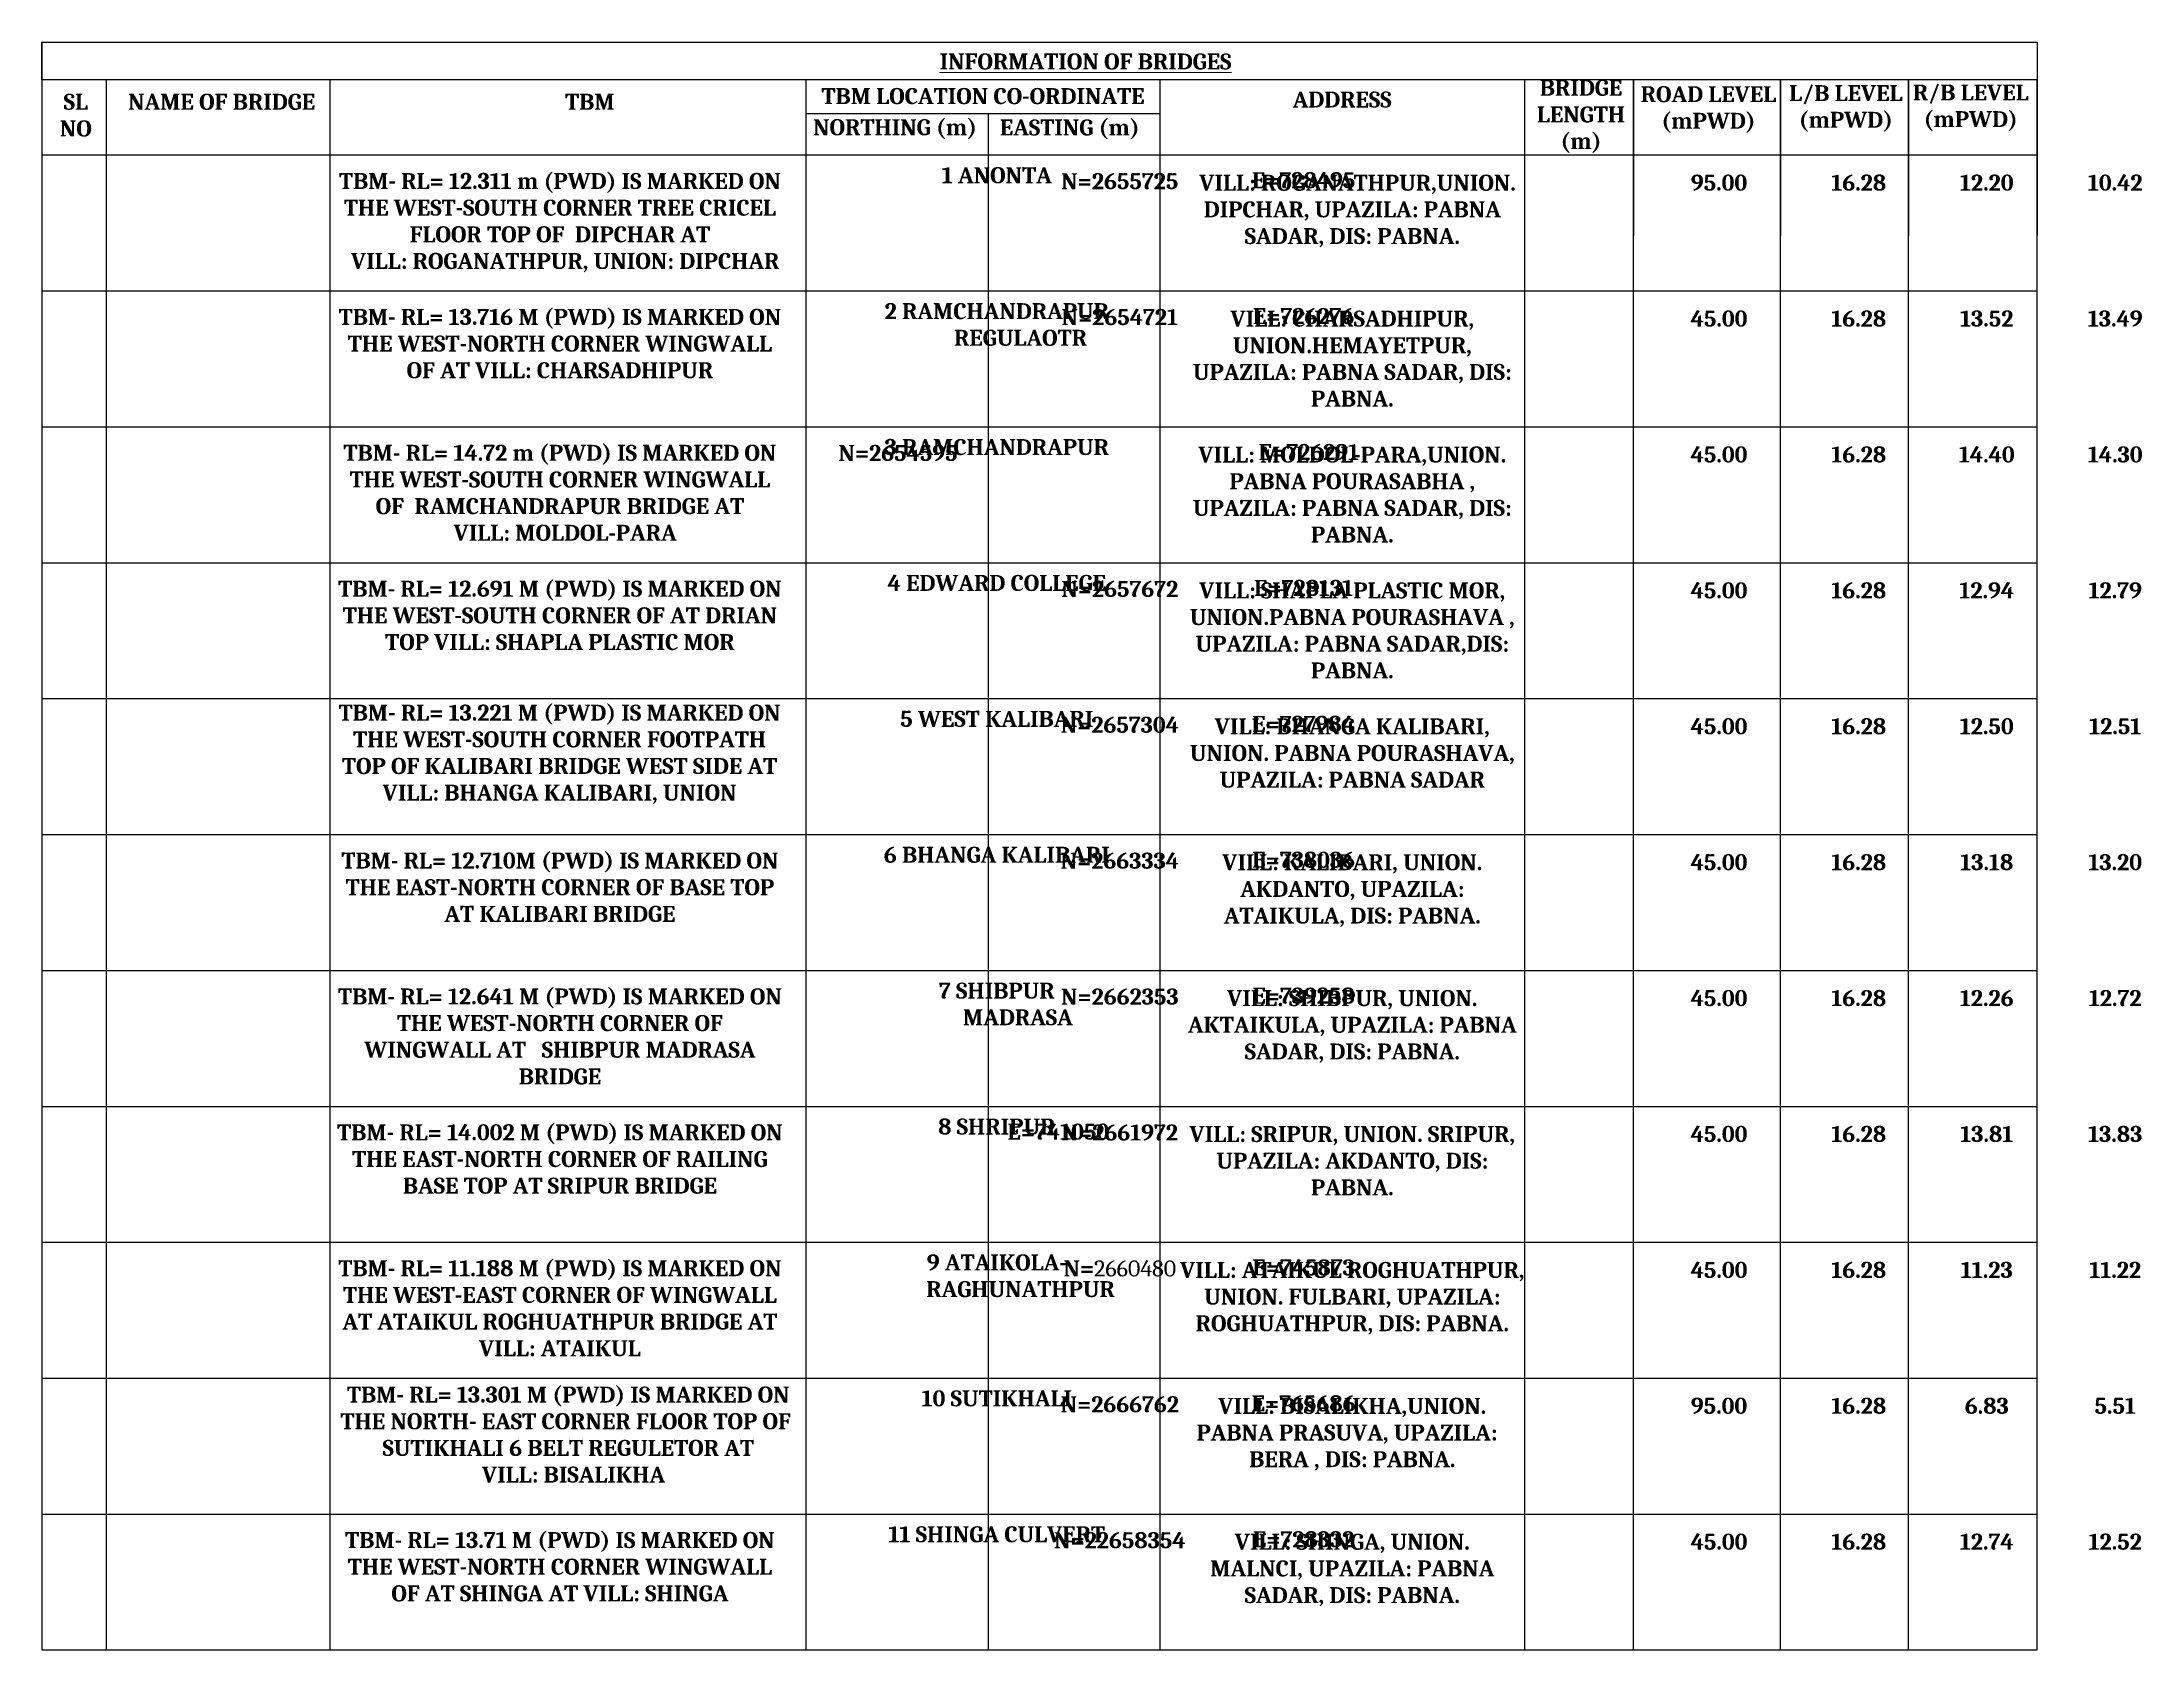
# Model space of a CAD drawing. Header units: millimetres. Extents: x 660635 to 3602845, y -5478610 to -489530.
# Drawn here: x 660635 to 975850, y -3145231 to -2903922 of the extents above; entities that cross this region are included whole.
import ezdxf

# ---------------------------------------------------------------- set-up
doc = ezdxf.new("R2010")
doc.units = ezdxf.units.MM
doc.header["$LTSCALE"] = 25
doc.header["$MEASUREMENT"] = 0
doc.layers.add('Text-5', color=6, linetype='Continuous', lineweight=9)
doc.styles.add('tynrb', font='timesbd.ttf')

msp = doc.modelspace()

# ---------------------------------------------------------------- texts
at = {"layer": 'Text-5', "color": 0, "attachment_point": 2, "style": 'tynrb'}
for s, insert, char_height, width in [('{\\fCambria|b1|i0|c0|p18;\\H1.3333x;\\LINFORMATION OF BRIDGES}', (817275.894, -2905641.715), 1800, 136930.75343), ('{\\fCambria|b1|i0|c0|p18;\\H1.3333x;SL NO}', (665709.209, -2911692.283), 1800, 6141.17667), ('{\\fCambria|b1|i0|c0|p18;\\H1.3333x;NAME OF BRIDGE}', (687599.095, -2911692.283), 1800, 48175.04394), ('{\\fCambria|b1|i0|c0|p18;\\H1.3333x;TBM}', (742865.819, -2911692.283), 1800, 48175.04394), ('{\\fCambria|b1|i0|c0|p18;\\H1.3333x;TBM LOCATION CO-ORDINATE}', (801883.779, -2910835.446), 1800, 58980.72694), ('{\\fCambria|b1|i0|c0|p18;\\H1.3333x;ADDRESS}', (855786.825, -2911353.283), 1800, 48175.04394), ('{\\fCambria|b1|i0|c0|p18;\\H1.3333x;BRIDGE LENGTH (m)}', (891644.951, -2909588.823), 1800, 18638.93053), ('{\\fCambria|b1|i0|c0|p18;\\H1.3333x;ROAD LEVEL (mPWD)}', (910772.853, -2910548.972), 1800, 26576.6144), ('{\\fCambria|b1|i0|c0|p18;\\H1.3333x;L/B LEVEL (mPWD)}', (931398.906, -2910397.068), 1800, 26576.6144), ('{\\fCambria|b1|i0|c0|p18;\\H1.3333x;R/B LEVEL (mPWD)}', (950136.908, -2910299.744), 1800, 26576.6144), ('{\\fCambria|b1|i0|c0|p18;\\H1.3333x;NORTHING (m)}', (788675.73, -2915509.928), 1800, 48175.04394), ('{\\fCambria|b1|i0|c0|p18;\\H1.3333x;EASTING (m)}', (814894.778, -2915549.248), 1800, 48175.04394), ('{\\fCambria|b1|i0|c0|p18;\\H1.3333x;1^IANONTA}', (803951.302, -2922714.472), 1800, 277473.72049), ('{\\fCambria|b1|i0|c0|p18;\\H1.33333x;N=\\A1;2655725\\A0;  \\P\\H0.75x;                           \\P                         }', (822412.897, -2923606.425), 1800, 91261.63833), ('{\\fCambria|b1|i0|c0|p18;\\H1.33333x;  VILL: \\C7;ROGANATHPUR\\C0;,UNION. DIPCHAR, UPAZILA: PABNA SADAR, DIS: PABNA.\\P\\H0.75x;                         \\P\\fRomantic|b0|i0|c2|p2;\\P\\fCambria|b1|i0|c0|p18;\\P\\P\\P\\P                         }', (857312.971, -2923840.413), 1800, 55500.54741), ('{\\fCambria|b1|i0|c0|p18; E=\\A1;728495\\A0;\\P\\P                         }', (849603.71, -2923467.789), 2400, 91261.63833), ('{\\fCambria|b1|i0|c0|p18;\\H1.33333x;95.00}', (912360.984, -2923828.963), 1800, 55500.54741), ('{\\fCambria|b1|i0|c0|p18;\\H1.33333x;16.28}', (933329.789, -2923828.963), 1800, 55500.54741), ('{\\fCambria|b1|i0|c0|p18;\\H1.33333x;12.20}', (952547.819, -2923828.963), 1800, 55500.54741), ('{\\fCambria|b1|i0|c0|p18;\\H1.33333x;10.42}', (971830.566, -2923828.963), 1800, 55500.54741), ('{\\fCambria|b1|i0|c0|p18;\\H1.3333x;2^IRAMCHANDRAPUR\\P         REGULAOTR}', (803951.302, -2943109.483), 1800, 277473.72049), ('{\\fCambria|b1|i0|c0|p18;\\H1.33333x;N=2654721   \\P\\H0.75x;                           \\P                         }', (822412.897, -2944001.436), 1800, 91261.63833), ('{\\fCambria|b1|i0|c0|p18; E=726276\\H1.33333x; \\H0.75x;\\P\\P                         }', (849603.71, -2943862.8), 2400, 91261.63833), ('{\\fCambria|b1|i0|c0|p18;\\H1.33333x;VILL: CHARSADHIPUR, UNION.HEMAYETPUR, UPAZILA: PABNA SADAR, DIS: PABNA.\\P\\H0.75x;                         \\P\\fRomantic|b0|i0|c2|p2;\\P\\fCambria|b1|i0|c0|p18;\\P\\P\\P\\P                         }', (857312.971, -2944235.425), 1800, 48951.35711), ('{\\fCambria|b1|i0|c0|p18;\\H1.33333x;45.00}', (912360.984, -2944223.974), 1800, 55500.54741), ('{\\fCambria|b1|i0|c0|p18;\\H1.33333x;16.28}', (933329.789, -2944223.974), 1800, 55500.54741), ('{\\fCambria|b1|i0|c0|p18;\\H1.33333x;13.52}', (952547.819, -2944223.974), 1800, 55500.54741), ('{\\fCambria|b1|i0|c0|p18;\\H1.33333x;13.49}', (971830.566, -2944223.974), 1800, 55500.54741), ('{\\fCambria|b1|i0|c0|p18;TBM- RL= \\A1;14.72\\A0; m (PWD) IS MARKED ON THE WEST-SOUTH CORNER WINGWALL OF  RAMCHANDRAPUR BRIDGE AT\\fCambria|b1|i0|c186|p18;\\P\\fCambria|b1|i0|c0|p18;  VILL: MOLDOL-PARA   \\P\\P\\A1;\\fTimes New Roman Baltic|b1|i0|c0|p18;\\C256;\\P\\A0;\\fCambria|b1|i0|c0|p18;\\C0;                      \\A1;\\P\\pt14400;\\A0;\\P\\ptz;                         \\P\\P\\P\\P\\P\\P                         }', (738374.002, -2964371.589), 2400, 67225.29935), ('{\\fCambria|b1|i0|c0|p18;N=\\A1;2654595\\A0;  \\P                                                   \\P                         }', (789121.677, -2964396.448), 2400, 91261.63833), ('{\\fCambria|b1|i0|c0|p18;\\H1.3333x;3^IRAMCHANDRAPUR\\P        }', (803951.302, -2963504.495), 1800, 277473.72049), ('{\\fCambria|b1|i0|c0|p18;VILL:^IMOLDOL-PARA,UNION. PABNA POURASABHA , UPAZILA: PABNA SADAR, DIS: PABNA.}', (857312.971, -2964630.437), 2400, 51895.07288), ('{\\fCambria|b1|i0|c0|p18;   E=\\A1;72629\\A0;1}', (849603.71, -2964257.812), 2400, 91261.63833), ('{\\fCambria|b1|i0|c0|p18;\\H1.33333x;45.00}', (912360.984, -2964618.986), 1800, 55500.54741), ('{\\fCambria|b1|i0|c0|p18;\\H1.33333x;16.28}', (933329.789, -2964618.986), 1800, 55500.54741), ('{\\fCambria|b1|i0|c0|p18;\\H1.33333x;14.40}', (952547.819, -2964618.986), 1800, 55500.54741), ('{\\fCambria|b1|i0|c0|p18;\\H1.33333x;14.30}', (971830.566, -2964618.986), 1800, 55500.54741), ('{\\fCambria|b1|i0|c0|p18;\\H1.3333x;4^IEDWARD COLLEGE        }', (803951.302, -2983899.507), 1800, 277473.72049), ('{\\fCambria|b1|i0|c0|p18;\\H1.33333x;N=2657672  \\P\\H0.75x;                           \\P                         }', (822412.897, -2984791.459), 1800, 91261.63833), ('{\\fCambria|b1|i0|c186|p18;\\C7;VILL:^ISHAPLA PLASTIC MOR\\fCambria|b1|i0|c0|p18;\\C0;, UNION.PABNA POURASHAVA , UPAZILA: PABNA SADAR,DIS: PABNA.\\P\\H1.33333x;\\P\\H0.75x;                                                 }', (857312.971, -2985025.448), 2400, 51895.07288), ('{\\fCambria|b1|i0|c0|p18; E=728131\\P\\P                         }', (849603.71, -2984652.823), 2400, 91261.63833), ('{\\fCambria|b1|i0|c0|p18;\\H1.33333x;45.00}', (912360.984, -2985013.997), 1800, 55500.54741), ('{\\fCambria|b1|i0|c0|p18;\\H1.33333x;16.28}', (933329.789, -2985013.997), 1800, 55500.54741), ('{\\fCambria|b1|i0|c0|p18;\\H1.33333x;12.94}', (952547.819, -2985013.997), 1800, 55500.54741), ('{\\fCambria|b1|i0|c0|p18;\\H1.33333x;12.79}', (971830.566, -2985013.997), 1800, 55500.54741), ('{\\fCambria|b1|i0|c0|p18;\\H1.3333x;5^IWEST KALIBARI         }', (803951.302, -3004294.518), 1800, 277473.72049), ('{\\fCambria|b1|i0|c0|p18;\\H1.33333x;N=2657304  \\P\\H0.75x;                           \\P                         }', (822412.897, -3005186.471), 1800, 91261.63833), ('{\\fCambria|b1|i0|c0|p18;\\H1.33333x;VILL: \\C7;BHANGA\\fCambria|b1|i0|c186|p18; \\fCambria|b1|i0|c0|p18;KALIBARI\\C0;, UNION. PABNA POURASHAVA, UPAZILA: PABNA SADAR\\H0.75x;                         \\P\\fRomantic|b0|i0|c2|p2;\\P\\fCambria|b1|i0|c0|p18;\\P\\P\\P\\P                         }', (857312.971, -3005420.46), 1800, 53117.63821), ('{\\fCambria|b1|i0|c0|p18; E=727984\\P\\P                         }', (849603.71, -3005047.835), 2400, 91261.63833), ('{\\fCambria|b1|i0|c0|p18;\\H1.33333x;45.00}', (912360.984, -3005409.009), 1800, 55500.54741), ('{\\fCambria|b1|i0|c0|p18;\\H1.33333x;16.28}', (933329.789, -3005409.009), 1800, 55500.54741), ('{\\fCambria|b1|i0|c0|p18;\\H1.33333x;12.50}', (952547.819, -3005409.009), 1800, 55500.54741), ('{\\fCambria|b1|i0|c0|p18;\\H1.33333x;12.51}', (971830.566, -3005409.009), 1800, 55500.54741), ('{\\fCambria|b1|i0|c0|p18;\\H1.3333x;6^IBHANGA KALIBARI        }', (803951.302, -3024689.53), 1800, 277473.72049), ('{\\fCambria|b1|i0|c0|p18;\\H1.33333x;N=\\A1;\\C256;\\c0;2663334\\A0;\\C0; \\P\\H0.75x;                           \\P                         }', (822412.897, -3025581.482), 1800, 91261.63833), ('{\\fCambria|b1|i0|c0|p18;\\H1.33333x;\\C256;\\c0;VILL: KALIBARI, UNION. AKDANTO, UPAZILA: ATAIKULA, DIS: PABNA.\\P\\C0;\\P\\H0.75x;                         \\P\\fRomantic|b0|i0|c2|p2;\\P\\fCambria|b1|i0|c0|p18;\\P\\P\\P\\P                         }', (857312.971, -3025815.471), 1800, 51180.71151), ('{\\fCambria|b1|i0|c0|p18; E=\\A1;\\C256;\\c0;738036\\H1.33333x; \\A0;\\H0.75x;\\C0;\\P\\P                         }', (849603.71, -3025442.846), 2400, 91261.63833), ('{\\fCambria|b1|i0|c0|p18;\\H1.33333x;45.00}', (912360.984, -3025804.021), 1800, 55500.54741), ('{\\fCambria|b1|i0|c0|p18;\\H1.33333x;16.28}', (933329.789, -3025804.021), 1800, 55500.54741), ('{\\fCambria|b1|i0|c0|p18;\\H1.33333x;13.18}', (952547.819, -3025804.021), 1800, 55500.54741), ('{\\fCambria|b1|i0|c0|p18;\\H1.33333x;13.20}', (971830.566, -3025804.021), 1800, 55500.54741), ('{\\fCambria|b1|i0|c0|p18;\\H1.3333x;7^ISHIBPUR \\P        MADRASA        }', (803951.302, -3045084.541), 1800, 277473.72049), ('{\\fCambria|b1|i0|c0|p18;\\H1.33333x;N=\\A1;\\C256;\\c0;2662353\\A0;\\C0;\\P\\H0.75x;                           \\P                         }', (822412.897, -3045976.494), 1800, 91261.63833), ('{\\fCambria|b1|i0|c0|p18;\\H1.33333x;\\C256;\\c0;VILL: SHIBPUR, UNION. AKTAIKULA, UPAZILA: PABNA SADAR, DIS: PABNA.\\C0;   \\H0.75x;                      \\P\\fRomantic|b0|i0|c2|p2;\\P\\fCambria|b1|i0|c0|p18;\\P\\P\\P\\P                         }', (857312.971, -3046210.483), 1800, 55500.54741), ('{\\fCambria|b1|i0|c0|p18; E=\\A1;\\C256;\\c0;739258\\A0;\\C0;\\P\\P                         }', (849603.71, -3045837.858), 2400, 91261.63833), ('{\\fCambria|b1|i0|c0|p18;\\H1.33333x;45.00}', (912360.984, -3046199.032), 1800, 55500.54741), ('{\\fCambria|b1|i0|c0|p18;\\H1.33333x;16.28}', (933329.789, -3046199.032), 1800, 55500.54741), ('{\\fCambria|b1|i0|c0|p18;\\H1.33333x;12.26}', (952547.819, -3046199.032), 1800, 55500.54741), ('{\\fCambria|b1|i0|c0|p18;\\H1.33333x;12.72}', (971830.566, -3046199.032), 1800, 55500.54741), ('{\\fCambria|b1|i0|c0|p18;\\H1.3333x;8^ISHRIPUR        }', (803951.302, -3065479.553), 1800, 277473.72049), ('\\pt21600,33600;{\\fCambria|b1|i0|c0|p18;E=\\A1;\\C256;\\c0;741050\\A0;\\C0;\\P\\ptz;                         }', (813182.853, -3066243.333), 2400, 91261.63833), ('{\\fCambria|b1|i0|c0|p18;\\H1.33333x;N=\\A1;\\C256;\\c0;2661972 \\A0;\\C0;  \\P\\H0.75x;                           \\P                         }', (822412.897, -3066371.505), 1800, 91261.63833), ('{\\fCambria|b1|i0|c0|p18;\\C256;\\c0;VILL: SRIPUR, UNION. SRIPUR, UPAZILA: AKDANTO, DIS: PABNA.\\P\\C0;                        }', (857312.971, -3066605.494), 2400, 51539.4168), ('{\\fCambria|b1|i0|c0|p18;\\H1.33333x;45.00}', (912360.984, -3066594.044), 1800, 55500.54741), ('{\\fCambria|b1|i0|c0|p18;\\H1.33333x;16.28}', (933329.789, -3066594.044), 1800, 55500.54741), ('{\\fCambria|b1|i0|c0|p18;\\H1.33333x;13.81}', (952547.819, -3066594.044), 1800, 55500.54741), ('{\\fCambria|b1|i0|c0|p18;\\H1.33333x;13.83}', (971830.566, -3066594.044), 1800, 55500.54741), ('{\\fCambria|b1|i0|c0|p18;\\H1.3333x;9^IATAIKOLA-\\P         RAGHUNATHPUR        }', (803951.302, -3085874.564), 1800, 277473.72049), ('{\\fCambria|b1|i0|c0|p18;\\H1.33333x;N=\\A1;\\fCambria|b0|i0|c0|p18;\\C256;\\c0;2660480 \\A0;\\C0;  \\fCambria|b1|i0|c0|p18;\\H0.75x;                         \\P                         }', (822412.897, -3086766.517), 1800, 91261.63833), ('{\\fCambria|b1|i0|c0|p18;\\C256;\\c0;VILL: ATAIKUL ROGHUATHPUR, UNION. FULBARI, UPAZILA: ROGHUATHPUR, DIS: PABNA.\\C0;                         \\P\\fRomantic|b0|i0|c2|p2;\\P\\fCambria|b1|i0|c0|p18;\\P\\P\\P\\P                         }', (857312.971, -3087000.506), 2400, 51851.95931), ('{\\fCambria|b1|i0|c0|p18; E=\\A1;\\C256;\\c0;745873\\A0;\\C0;\\P                         }', (849603.71, -3086627.881), 2400, 91261.63833), ('{\\fCambria|b1|i0|c0|p18;\\H1.33333x;45.00}', (912360.984, -3086989.055), 1800, 55500.54741), ('{\\fCambria|b1|i0|c0|p18;\\H1.33333x;16.28}', (933329.789, -3086989.055), 1800, 55500.54741), ('{\\fCambria|b1|i0|c0|p18;\\H1.33333x;11.23}', (952547.819, -3086989.055), 1800, 55500.54741), ('{\\fCambria|b1|i0|c0|p18;\\H1.33333x;11.22}', (971830.566, -3086989.055), 1800, 55500.54741), ('{\\fCambria|b1|i0|c0|p18;\\H1.3333x;10^ISUTIKHALI        }', (803951.302, -3106269.576), 1800, 277473.72049), ('{\\fCambria|b1|i0|c0|p18;\\H1.33333x;N=\\A1;\\C256;\\c0;2666762\\A0;\\C0; \\H0.75x;                          \\P                         }', (822412.897, -3107161.528), 1800, 91261.63833), ('{\\fCambria|b1|i0|c0|p18;\\C256;\\c0;VILL: BISALIKHA,UNION. PABNA PRASUVA, UPAZILA:   BERA , DIS: PABNA.}', (857312.971, -3107395.517), 2400, 51169.88714), ('{\\fCambria|b1|i0|c0|p18; E=\\A1;\\C256;\\c0;765686\\A0;\\C0;\\P\\P                         }', (849603.71, -3107022.892), 2400, 91261.63833), ('{\\fCambria|b1|i0|c0|p18;\\H1.33333x;95.00}', (912360.984, -3107384.067), 1800, 55500.54741), ('{\\fCambria|b1|i0|c0|p18;\\H1.33333x;16.28}', (933329.789, -3107384.067), 1800, 55500.54741), ('{\\fCambria|b1|i0|c0|p18;\\H1.33333x;6.83}', (952547.819, -3107384.067), 1800, 55500.54741), ('{\\fCambria|b1|i0|c0|p18;\\H1.33333x;5.51}', (971830.566, -3107384.067), 1800, 55500.54741), ('{\\fCambria|b1|i0|c0|p18;\\H1.3333x;11^ISHINGA CULVERT        }', (803951.302, -3126664.587), 1800, 277473.72049), ('{\\fCambria|b1|i0|c0|p18;\\H1.33333x;N=\\A1;\\C256;\\c0;22658354\\A0;\\C0;  \\P\\H0.75x;                           \\P                         }', (822412.897, -3127556.54), 1800, 91261.63833), ('{\\fCambria|b1|i0|c0|p18;\\H1.33333x;\\C256;\\c0;VILL: \\fCambria|b1|i0|c186|p18;SHINGA\\fCambria|b1|i0|c0|p18;, UNION. MALNCI, UPAZILA: PABNA SADAR, DIS: PABNA.\\P\\H0.75x;\\C0;                         \\P\\fRomantic|b0|i0|c2|p2;\\P\\fCambria|b1|i0|c0|p18;\\P\\P\\P\\P                         }', (857312.971, -3127790.529), 1800, 49161.23758), ('{\\fCambria|b1|i0|c0|p18; E=\\A1;\\C256;\\c0;728332\\A0;\\C0;\\P                         }', (849603.71, -3127417.904), 2400, 91261.63833), ('{\\fCambria|b1|i0|c0|p18;\\H1.33333x;45.00}', (912360.984, -3127779.078), 1800, 55500.54741), ('{\\fCambria|b1|i0|c0|p18;\\H1.33333x;16.28}', (933329.789, -3127779.078), 1800, 55500.54741), ('{\\fCambria|b1|i0|c0|p18;\\H1.33333x;12.74}', (952547.819, -3127779.078), 1800, 55500.54741), ('{\\fCambria|b1|i0|c0|p18;\\H1.33333x;12.52}', (971830.566, -3127779.078), 1800, 55500.54741)]:
    msp.add_mtext(s, dxfattribs=dict(at, insert=insert, char_height=char_height, width=width))
at = {"layer": 'Text-5', "color": 0, "lineweight": -2, "ltscale": 100, "attachment_point": 2, "style": 'tynrb'}
for s, insert, char_height, width in [('\\pt10800;{\\fCambria|b1|i0|c0|p18;\\H1.33333x;TBM- RL= \\A1;12.311\\A0; m (PWD) IS MARKED ON THE WEST-SOUTH CORNER TREE CRICEL FLOOR TOP OF  \\C7;DIPCHAR \\C0;AT\\fCambria|b1|i0|c186|p18;\\C7;\\P\\fCambria|b1|i0|c0|p18;\\C0;  VILL: \\C7;ROGANATHPUR\\C0;, UNION: DIPCHAR\\P\\P\\H0.75x;\\P\\ptz;                         \\P\\fRomantic|b0|i0|c2|p2;\\P\\fCambria|b1|i0|c0|p18;\\P\\P\\P\\P                         }', (738374.002, -2923581.566), 1800, 68217.56364), ('{\\fCambria|b1|i0|c0|p18;\\H1.33333x;TBM- RL= 13.716 M (PWD) IS MARKED ON THE WEST-NORTH CORNER WINGWALL OF AT VILL: CHARSADHIPUR\\fRomantic|b0|i0|c2|p2;\\H0.75x;\\P\\P\\pt10800;\\fCambria|b1|i0|c0|p18;\\P\\ptz;                         \\P\\fRomantic|b0|i0|c2|p2;\\P\\fCambria|b1|i0|c0|p18;\\P\\P\\P\\P                         }', (738374.002, -2943976.577), 1800, 68217.56364), ('{\\fCambria|b1|i0|c0|p18;TBM- RL= 12.691 M (PWD) IS MARKED ON THE WEST-SOUTH CORNER OF AT DRIAN TOP VILL: \\fCambria|b1|i0|c186|p18;\\C7;SHAPLA PLASTIC MOR}', (738374.002, -2984766.6), 2400, 68217.56364), ('{\\fCambria|b1|i0|c0|p18;\\C256;\\c0;TBM- RL= 13.221 M (PWD) IS MARKED ON THE WEST-SOUTH CORNER FOOTPATH TOP OF KALIBARI BRIDGE WEST SIDE AT VILL: BHANGA\\fCambria|b1|i0|c186|p18; \\fCambria|b1|i0|c0|p18;KALIBARI, UNION}', (738327.407, -3003368.15), 2400, 68217.56364), ('{\\fCambria|b1|i0|c0|p18;\\H1.33333x;\\C256;\\c0;TBM- RL= \\A1;12.710\\A0;M (PWD) IS MARKED ON THE EAST-NORTH CORNER OF BASE TOP AT KALIBARI\\fCambria|b1|i0|c186|p18; \\fCambria|b1|i0|c0|p18;B\\fCambria|b1|i0|c186|p18;RIDGE}', (738374.002, -3025556.623), 1800, 65891.50516), ('{\\fCambria|b1|i0|c0|p18;TBM- RL=\\C256;\\c0; \\A1;12.641\\A0; M (PWD) IS MARKED ON THE WEST-NORTH CORNER OF WINGWALL AT   SHIBPUR MADRASA\\fCambria|b1|i0|c238|p18; BRIDGE\\fCambria|b1|i0|c0|p18; }', (738374.002, -3045951.635), 2400, 68217.56364), ('{\\fCambria|b1|i0|c0|p18;\\C256;\\c0;TBM- RL= \\A1;14.002\\A0; M (PWD) IS MARKED ON THE EAST-NORTH CORNER OF RAILING BASE TOP AT SRIPUR\\fCambria|b1|i0|c238|p18; BRIDGE\\fCambria|b1|i0|c0|p18; \\fCambria|b0|i0|c0|p18;   }', (738374.002, -3066346.646), 2400, 68217.56364), ('{\\fCambria|b1|i0|c0|p18;\\C256;\\c0;TBM- RL= \\A1;11.188\\A0; M (PWD) IS MARKED ON THE WEST-EAST CORNER OF WINGWALL AT ATAIKUL ROGHUATHPUR\\fCambria|b1|i0|c238|p18; BRIDGE\\fCambria|b1|i0|c0|p18; AT VILL: ATAIKUL  }', (738374.002, -3086741.658), 2400, 68217.56364), ('{\\fCambria|b1|i0|c0|p18;\\C256;\\c0;TBM- RL= \\A1;13.301\\A0; M (PWD) IS MARKED ON THE NORTH- EAST CORNER FLOOR TOP OF  SUTIKHALI 6 BELT REGULETOR AT\\fCambria|b1|i0|c186|p18;\\P\\fCambria|b1|i0|c0|p18;  VILL: BISALIKHA\\P                                       }', (739629.584, -3105702.971), 2400, 71251.75466), ('{\\fCambria|b1|i0|c0|p18;\\H1.33333x;\\C256;\\c0;TBM- RL= \\A1;13.71\\A0; M (PWD) IS MARKED ON THE WEST-NORTH CORNER WINGWALL OF AT \\fCambria|b1|i0|c186|p18;SHINGA\\fCambria|b1|i0|c0|p18; AT VILL: \\fCambria|b1|i0|c186|p18;SHINGA}', (738374.002, -3127531.681), 1800, 68217.56364)]:
    msp.add_mtext(s, dxfattribs=dict(at, insert=insert, char_height=char_height, width=width))

# ---------------------------------------------------------------- linework, layer by layer
at = {"layer": 'Text-5', "color": 0, "lineweight": -2, "ltscale": 100}
for p, q in [((660634.867, -2903922.157), (960106.533, -2903922.157)), ((660634.867, -2909588.823), (660634.867, -2903922.157)), ((660634.867, -2903922.157), (660634.867, -3145230.509)), ((960106.533, -2903922.157), (960106.533, -2909588.823)), ((960106.533, -2903922.157), (960106.533, -2909588.823)), ((960106.533, -2909588.823), (660634.867, -2909588.823)), ((670245.633, -2909588.823), (670245.633, -3145230.509)), ((703837.291, -2909588.823), (703837.291, -3145230.509)), ((775311.35, -2909588.823), (775311.35, -3145230.509)), ((828400.953, -2909588.823), (828400.953, -3145230.509)), ((883177.15, -2909588.823), (883177.15, -3145230.509)), ((899523.162, -3145230.509), (899523.162, -2909588.823)), ((899523.162, -2909588.823), (899523.162, -2932973.508)), ((921605.757, -3145230.509), (921605.757, -2909588.823)), ((921605.757, -2909588.823), (921605.757, -2932973.508)), ((940823.786, -3145230.509), (940823.786, -2909588.823)), ((940823.786, -2909588.823), (940823.786, -2932973.508)), ((960106.533, -3145230.509), (960106.533, -2909588.823)), ((960106.533, -2909588.823), (960106.533, -2932973.508)), ((775311.35, -2914670.266), (828322.411, -2914670.266)), ((802679.033, -2914670.266), (802679.033, -3145230.509)), ((960106.533, -2920885.382), (660634.867, -2920885.382)), ((660634.867, -2941280.394), (960106.533, -2941280.394)), ((660634.867, -2961675.405), (960106.533, -2961675.405)), ((660634.867, -2982070.417), (960106.533, -2982070.417)), ((660634.867, -3002465.428), (960106.533, -3002465.428)), ((660634.867, -3022860.44), (960106.533, -3022860.44)), ((660634.867, -3043255.451), (960106.533, -3043255.451)), ((660634.867, -3063650.463), (960106.533, -3063650.463)), ((660634.867, -3084045.474), (960106.533, -3084045.474)), ((660634.867, -3104440.486), (960106.533, -3104440.486)), ((660634.867, -3124835.497), (960106.533, -3124835.497)), ((660634.867, -3145230.509), (960106.533, -3145230.509))]:
    msp.add_line(p, q, dxfattribs=at)

msp.set_redraw_order([(e.dxf.handle, doc.entitydb.next_handle()) for e in msp.query("TEXT MTEXT ATTDEF DIMENSION ARC_DIMENSION")])  # texts and dimensions are drawn at this point

doc.saveas('drawing.dxf')
